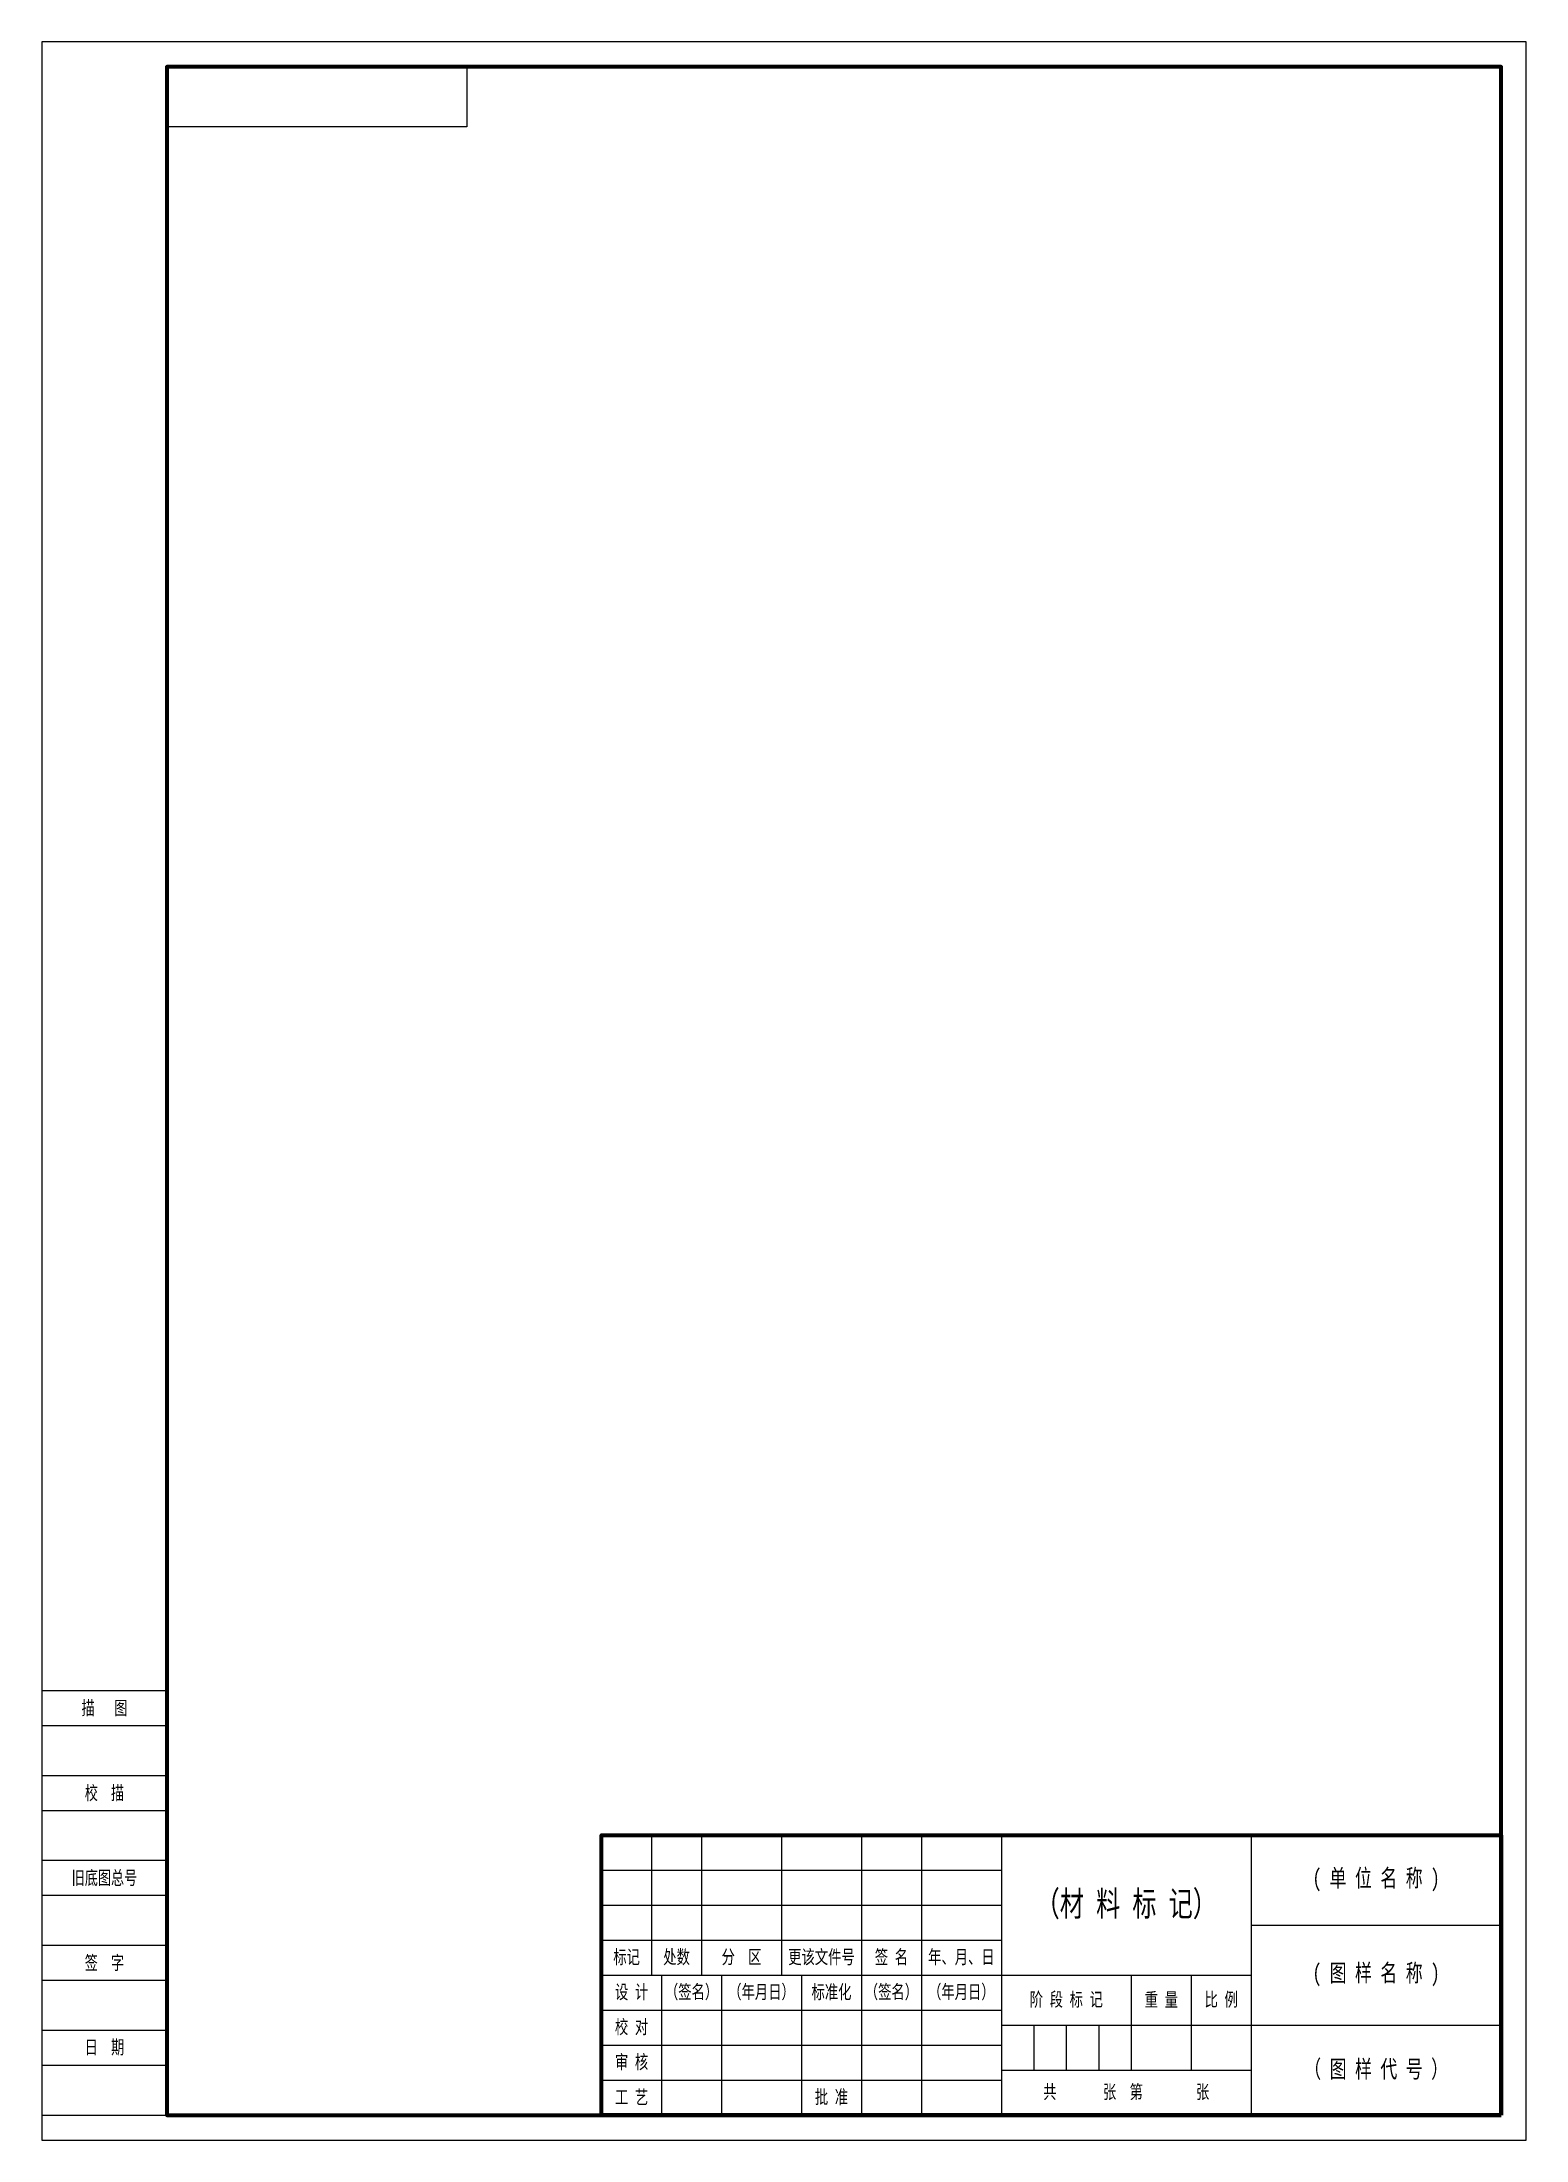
# Model space of a CAD drawing. Header units: millimetres. Extents: x -242 to 4956, y 0 to 6520.
# Drawn here: x 1239 to 1536, y 1239 to 1659 of the extents above; entities that cross this region are included whole.
import ezdxf
from ezdxf.enums import TextEntityAlignment as Align

# ---------------------------------------------------------------- set-up
doc = ezdxf.new("R2010")
doc.units = ezdxf.units.MM
doc.styles.add('样式 1', font='', dxfattribs={"width": 0.71})
doc.styles.get('样式 1').set_extended_font_data('SimSun')

msp = doc.modelspace()

# ---------------------------------------------------------------- texts
at = {"style": '样式 1', "width": 0.7}
for s, p in [('描   图', (1251.5, 1325.5)), ('校  描', (1251.5, 1308.5)), ('旧底图总号', (1251.5, 1291.5)), ('签  字', (1251.5, 1274.5)), ('日  期', (1251.51, 1257.6))]:
    msp.add_text(s, height=2.75, dxfattribs=at).set_placement(p, align=Align.MIDDLE_CENTER)
at = {"attachment_point": 5, "style": '样式 1'}
for s, width, insert, char_height in [('( 单 位 名 称 )', 50, (1506, 1291), 3.5), ('（材 料 标 记）', 55.8227, (1456, 1286), 5), ('标记', 10, (1356, 1275.5), 2.75), ('{\\fFangSong_GB2312|b0|i0|c134|p49;处数}', 10, (1366, 1275.5), 2.75), ('分  区', 16, (1379, 1275.5), 2.75), ('更该文件号', 18.9744, (1395, 1275.5), 2.75), ('年、月、日', 16, (1423, 1275.5), 2.75), ('( 图 样 名 称 )', 50, (1506, 1272), 3.5), ('设 计', 12, (1357, 1268.5), 2.75), ('（签名）', 12, (1369, 1268.5), 2.75), ('（年月日）', 16, (1383, 1268.5), 2.75), ('标准化', 12, (1397, 1268.5), 2.75), ('（签名）', 12, (1409, 1268.5), 2.75), ('（年月日）', 16, (1423, 1268.5), 2.75), ('阶 段 标 记', 26, (1444, 1267), 2.75), ('重 量', 12, (1463, 1267), 2.75), ('比 例', 12, (1475, 1267), 2.75), ('校 对', 12, (1357, 1261.5), 2.75), ('审 核', 12, (1357, 1254.5), 2.75), ('（ 图 样 代 号 ）', 50, (1506, 1253), 3.5), ('工 艺', 12, (1357, 1247.5), 2.75), ('批 准', 12, (1397, 1247.5), 2.75), ('共       张  第        张', 50, (1456, 1248.5), 2.75)]:
    msp.add_mtext_dynamic_manual_height_columns(s, width=width, gutter_width=12.5, heights=[0], dxfattribs=dict(at, insert=insert, char_height=char_height))
at = {"insert": (1409, 1275.5), "char_height": 2.75, "attachment_point": 5, "style": '样式 1'}
msp.add_mtext_dynamic_auto_height_columns('签 名', width=12, gutter_width=12.5, height=7, count=1, dxfattribs=at)

# ---------------------------------------------------------------- linework, layer by layer
for p, q in [((1239, 1329), (1264, 1329)), ((1239, 1322), (1264, 1322)), ((1239, 1312), (1264, 1312)), ((1239, 1305), (1264, 1305)), ((1361, 1300), (1361, 1272)), ((1371, 1300), (1371, 1272)), ((1387, 1300), (1387, 1272)), ((1403, 1300), (1403, 1244)), ((1415, 1300), (1415, 1244)), ((1431, 1300), (1431, 1244)), ((1481, 1300), (1481, 1244)), ((1239, 1295), (1264, 1295)), ((1351, 1293), (1431, 1293)), ((1239, 1288), (1264, 1288)), ((1351, 1286), (1431, 1286)), ((1481, 1282), (1531, 1282)), ((1239, 1278), (1264, 1278)), ((1351, 1279), (1431, 1279)), ((1239, 1271), (1264, 1271)), ((1351, 1272), (1481, 1272)), ((1363, 1272), (1363, 1244)), ((1375, 1272), (1375, 1244)), ((1391, 1272), (1391, 1244)), ((1457, 1272), (1457, 1253)), ((1469, 1272), (1469, 1253)), ((1351, 1265), (1431, 1265)), ((1239, 1261), (1264, 1261)), ((1431, 1262), (1531, 1262)), ((1437.5, 1262), (1437.5, 1253)), ((1444, 1262), (1444, 1253)), ((1450.5, 1262), (1450.5, 1253)), ((1351, 1258), (1431, 1258)), ((1239, 1254), (1264, 1254)), ((1431, 1253), (1481, 1253)), ((1351, 1251), (1431, 1251)), ((1239, 1244), (1264, 1244))]:
    msp.add_line(p, q)
for points in [[(1536, 1239), (1536, 1659), (1239, 1659), (1239, 1239)], [(1324, 1642), (1264, 1642), (1264, 1654), (1324, 1654)]]:
    msp.add_lwpolyline(points, close=True)
at = {"lineweight": 70}
for points in [[(1531, 1244), (1531, 1654), (1264, 1654), (1264, 1244)], [(1531, 1244), (1351, 1244), (1351, 1300), (1531, 1300)]]:
    msp.add_lwpolyline(points, close=True, dxfattribs=at)

msp.set_redraw_order([(e.dxf.handle, doc.entitydb.next_handle()) for e in msp.query("TEXT MTEXT ATTDEF DIMENSION ARC_DIMENSION")])  # texts and dimensions are drawn at this point

doc.saveas('drawing.dxf')
